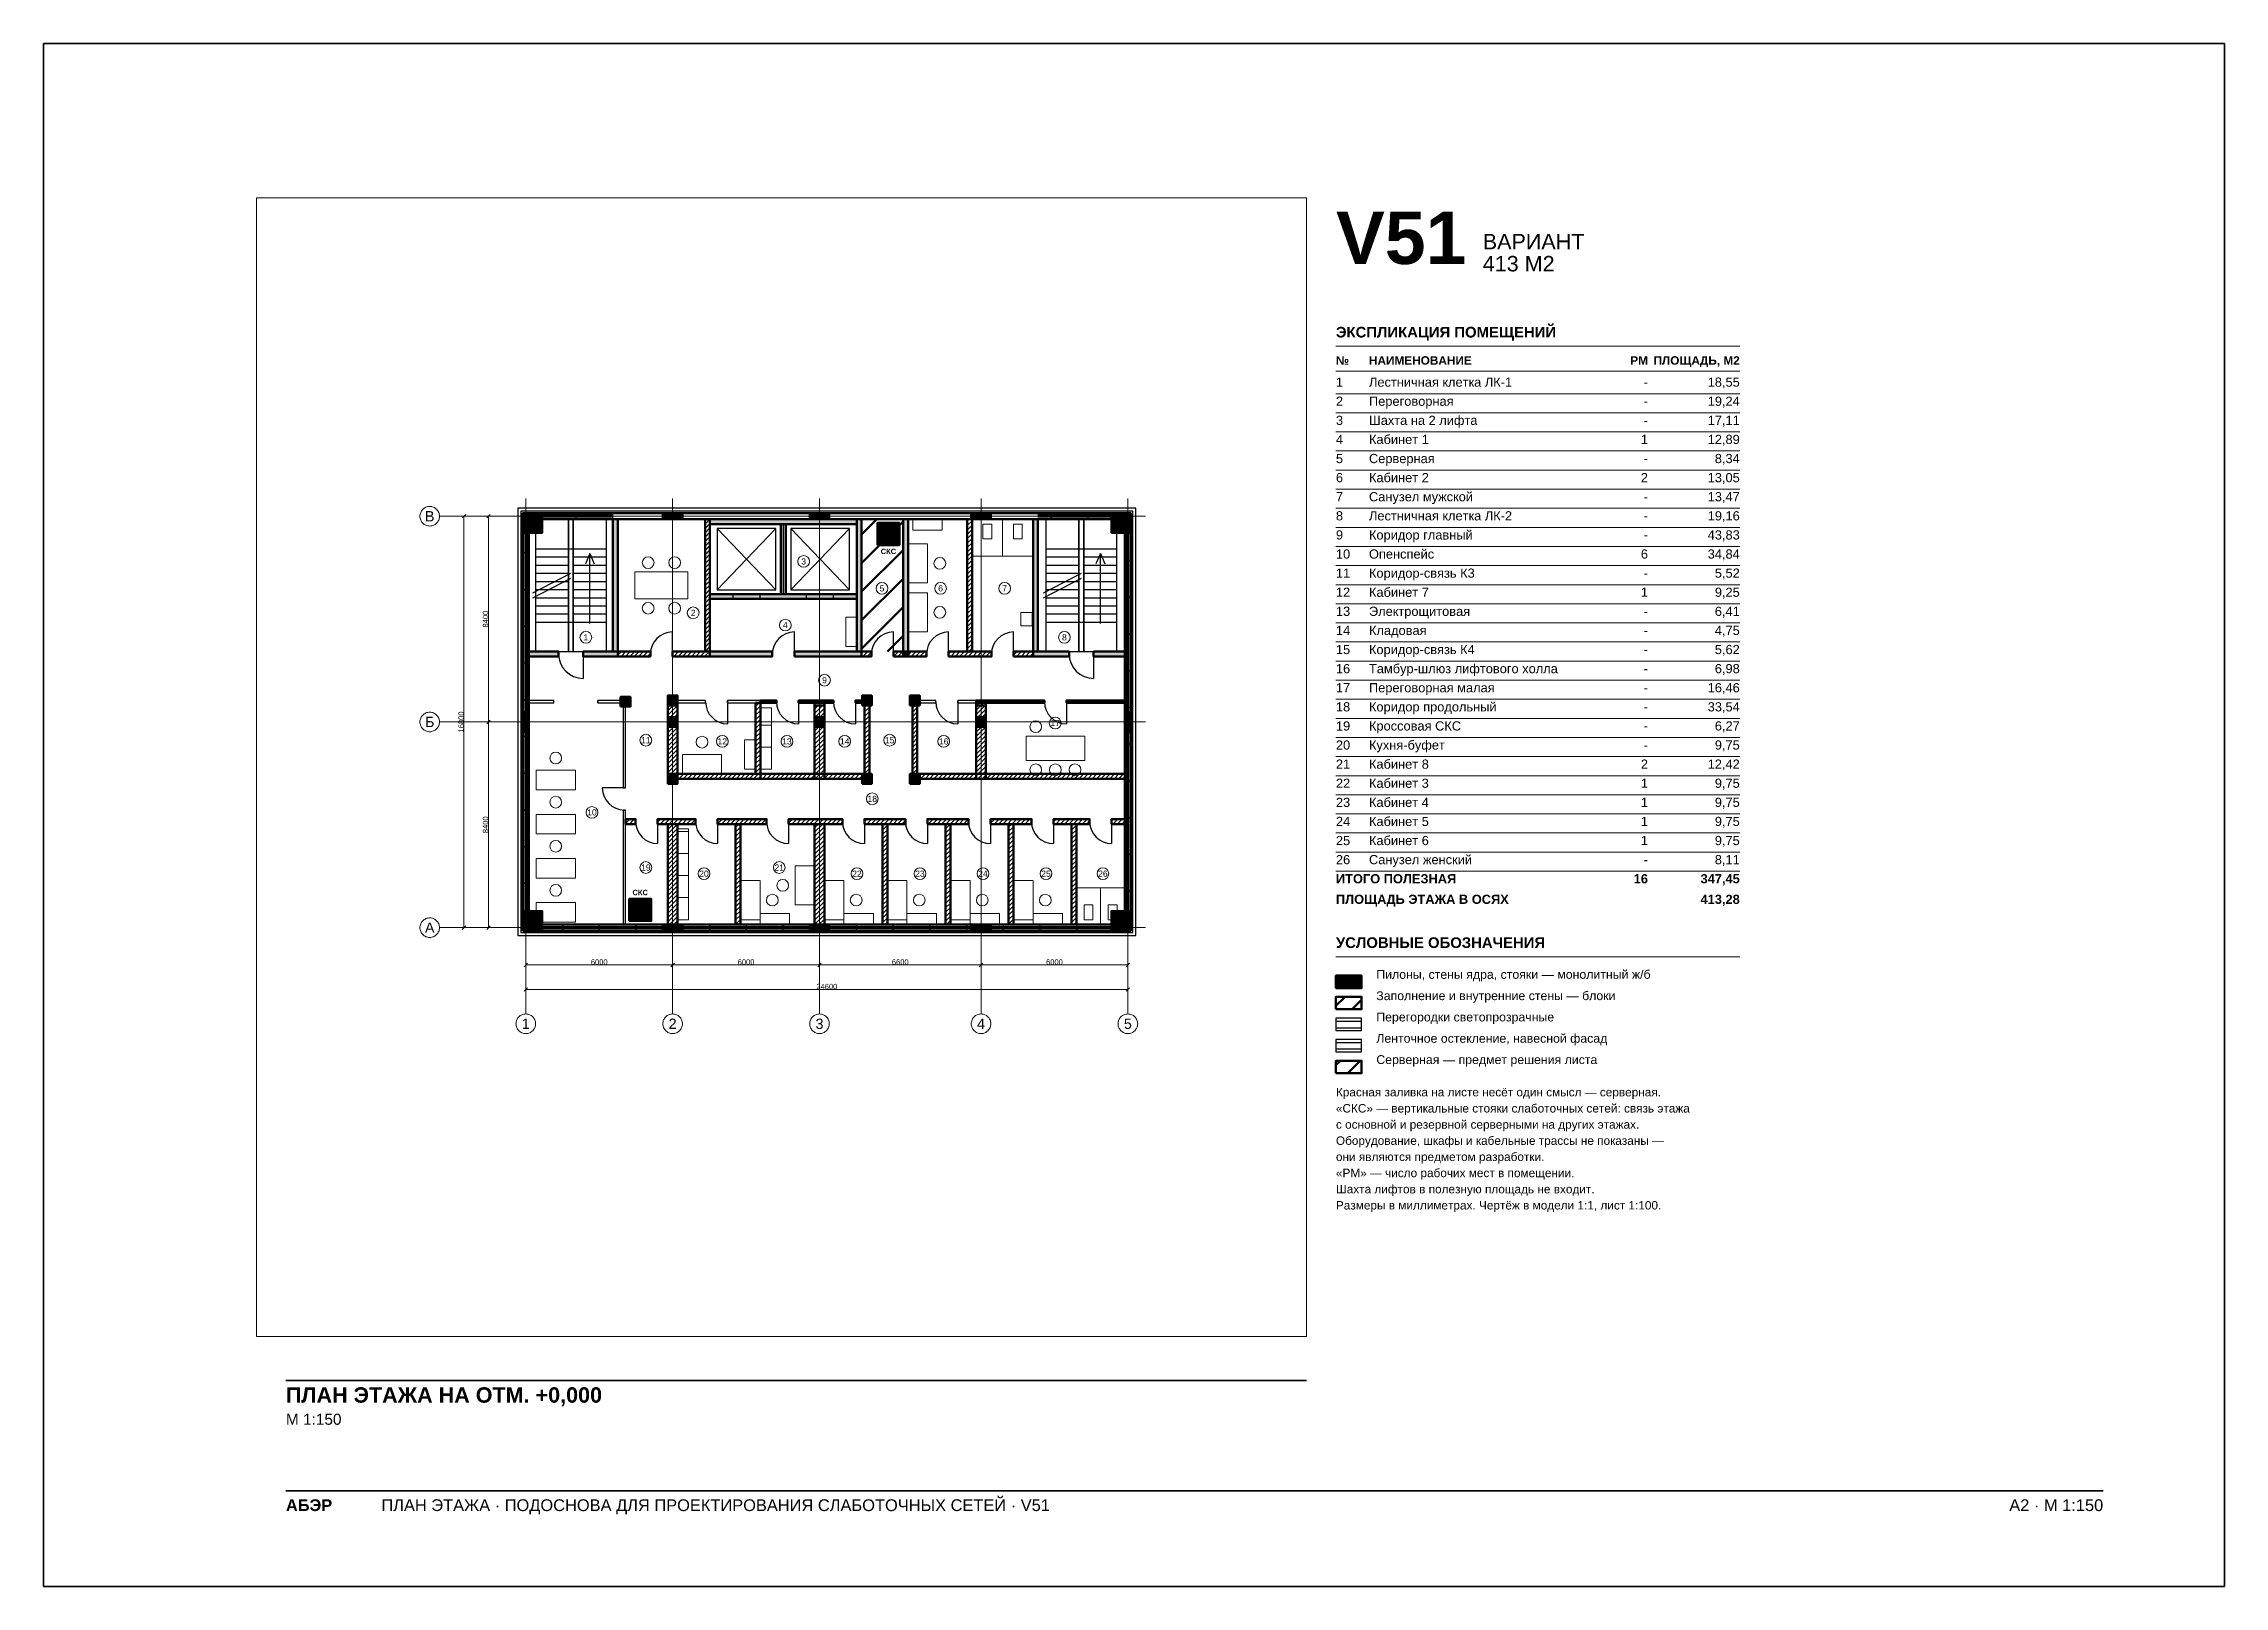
# Paper-space layout 'A2-1-100' of a CAD drawing. Header units: millimetres. Extents: x 0 to 594, y 0 to 420.
# The model-space entities are those that its viewports show. They can reach past a viewport. Long polylines and large blocks are cut down to what shows.
import ezdxf
from ezdxf.enums import TextEntityAlignment as Align

# ---------------------------------------------------------------- set-up
doc = ezdxf.new("R2010")
doc.units = ezdxf.units.MM
doc.linetypes.add('CENTER2', pattern=[2.541, 1.587, -0.318, 0.318, -0.318])
for name, color, linetype, lineweight in [('A-ANNO-LEGEND', 7, 'CONTINUOUS', 18), ('A-ANNO-NOTES', 8, 'CONTINUOUS', 13), ('A-ANNO-ROOM', 7, 'CONTINUOUS', 18), ('A-ANNO-TABLE', 7, 'CONTINUOUS', 18), ('A-DIMS', 8, 'CONTINUOUS', 13), ('A-DOOR', 3, 'CONTINUOUS', 25), ('A-ELEV', 7, 'CONTINUOUS', 25), ('A-FACADE-PANEL', 8, 'CONTINUOUS', 25), ('A-FURN', 8, 'CONTINUOUS', 18), ('A-GLAZ-RIBBON', 5, 'CONTINUOUS', 25), ('A-GRID', 8, 'CENTER2', 13), ('A-HATCH', 9, 'CONTINUOUS', 9), ('A-OUTLINE', 7, 'CONTINUOUS', 50), ('A-SANI', 8, 'CONTINUOUS', 18), ('A-STAIR', 7, 'CONTINUOUS', 25), ('A-TITLE', 7, 'CONTINUOUS', 35), ('A-VIEWPORT', 8, 'CONTINUOUS', 9), ('A-WALL-BLOCK', 9, 'CONTINUOUS', 50), ('A-WALL-GLASS', 4, 'CONTINUOUS', 25), ('A-WALL-RC', 7, 'CONTINUOUS', 50), ('E-SCS-RISER', 1, 'CONTINUOUS', 50), ('E-SERVER-ROOM', 1, 'CONTINUOUS', 50)]:
    doc.layers.add(name, color=color, linetype=linetype, lineweight=lineweight)
doc.styles.add('Arial', font='arial.ttf')
doc.styles.add('Arial-Bold', font='arialbd.ttf')
doc.styles.get("Standard").update_dxf_attribs({"font": 'arial.ttf'})

psp = doc.layouts.new('A2-1-100')

# ---------------------------------------------------------------- texts
at = {"layer": 'A-ANNO-LEGEND'}
for s, height, style, p in [('УСЛОВНЫЕ ОБОЗНАЧЕНИЯ', 2.9, 'Arial-Bold', (352, 173.8)), ('Пилоны, стены ядра, стояки — монолитный ж/б', 2.4, 'Arial', (363, 165.4)), ('Заполнение и внутренние стены — блоки', 2.4, 'Arial', (363, 159.6)), ('Перегородки светопрозрачные', 2.4, 'Arial', (363, 153.8)), ('Ленточное остекление, навесной фасад', 2.4, 'Arial', (363, 148)), ('Серверная — предмет решения листа', 2.4, 'Arial', (363, 142.2))]:
    psp.add_text(s, height=height, dxfattribs=dict(at, style=style)).set_placement(p)
at = {"layer": 'A-ANNO-NOTES', "style": 'Arial'}
for s, p in [('«СКС» — вертикальные стояки слаботочных сетей: связь этажа', (352, 129)), ('Красная заливка на листе несёт один смысл — серверная.', (352, 133.4)), ('с основной и резервной серверными на других этажах.', (352, 124.6)), ('Оборудование, шкафы и кабельные трассы не показаны —', (352, 120.2)), ('они являются предметом разработки.', (352, 115.8)), ('«РМ» — число рабочих мест в помещении.', (352, 111.4)), ('Шахта лифтов в полезную площадь не входит.', (352, 107)), ('Размеры в миллиметрах. Чертёж в модели 1:1, лист 1:100.', (352, 102.6))]:
    psp.add_text(s, height=2.3, dxfattribs=at).set_placement(p)
at = {"layer": 'A-ANNO-TABLE'}
for s, height, style, p in [('ЭКСПЛИКАЦИЯ ПОМЕЩЕНИЙ', 2.9, 'Arial-Bold', (352, 340)), ('№', 2.3, 'Arial-Bold', (352, 332.6)), ('НАИМЕНОВАНИЕ', 2.3, 'Arial-Bold', (361, 332.6)), ('1', 2.5, 'Arial', (352, 326.6)), ('Лестничная клетка ЛК-1', 2.5, 'Arial', (361, 326.6)), ('2', 2.5, 'Arial', (352, 321.4)), ('Переговорная', 2.5, 'Arial', (361, 321.4)), ('3', 2.5, 'Arial', (352, 316.2)), ('Шахта на 2 лифта', 2.5, 'Arial', (361, 316.2)), ('4', 2.5, 'Arial', (352, 311)), ('Кабинет 1', 2.5, 'Arial', (361, 311)), ('5', 2.5, 'Arial', (352, 305.8)), ('6', 2.5, 'Arial', (352, 300.6)), ('Серверная', 2.5, 'Arial', (361, 305.8)), ('Кабинет 2', 2.5, 'Arial', (361, 300.6)), ('7', 2.5, 'Arial', (352, 295.4)), ('Санузел мужской', 2.5, 'Arial', (361, 295.4)), ('8', 2.5, 'Arial', (352, 290.2)), ('Лестничная клетка ЛК-2', 2.5, 'Arial', (361, 290.2)), ('9', 2.5, 'Arial', (352, 285)), ('Коридор главный', 2.5, 'Arial', (361, 285)), ('10', 2.5, 'Arial', (352, 279.8)), ('Опенспейс', 2.5, 'Arial', (361, 279.8)), ('11', 2.5, 'Arial', (352, 274.6)), ('Коридор-связь К3', 2.5, 'Arial', (361, 274.6)), ('12', 2.5, 'Arial', (352, 269.4)), ('Кабинет 7', 2.5, 'Arial', (361, 269.4)), ('13', 2.5, 'Arial', (352, 264.2)), ('14', 2.5, 'Arial', (352, 259)), ('Электрощитовая', 2.5, 'Arial', (361, 264.2)), ('Кладовая', 2.5, 'Arial', (361, 259)), ('15', 2.5, 'Arial', (352, 253.8)), ('Коридор-связь К4', 2.5, 'Arial', (361, 253.8)), ('16', 2.5, 'Arial', (352, 248.6)), ('Тамбур-шлюз лифтового холла', 2.5, 'Arial', (361, 248.6)), ('17', 2.5, 'Arial', (352, 243.4)), ('Переговорная малая', 2.5, 'Arial', (361, 243.4)), ('18', 2.5, 'Arial', (352, 238.2)), ('Коридор продольный', 2.5, 'Arial', (361, 238.2)), ('19', 2.5, 'Arial', (352, 233)), ('Кроссовая СКС', 2.5, 'Arial', (361, 233)), ('20', 2.5, 'Arial', (352, 227.8)), ('Кухня-буфет', 2.5, 'Arial', (361, 227.8)), ('21', 2.5, 'Arial', (352, 222.6)), ('22', 2.5, 'Arial', (352, 217.4)), ('Кабинет 8', 2.5, 'Arial', (361, 222.6)), ('Кабинет 3', 2.5, 'Arial', (361, 217.4)), ('23', 2.5, 'Arial', (352, 212.2)), ('Кабинет 4', 2.5, 'Arial', (361, 212.2)), ('24', 2.5, 'Arial', (352, 207)), ('Кабинет 5', 2.5, 'Arial', (361, 207)), ('25', 2.5, 'Arial', (352, 201.8)), ('Кабинет 6', 2.5, 'Arial', (361, 201.8)), ('26', 2.5, 'Arial', (352, 196.6)), ('Санузел женский', 2.5, 'Arial', (361, 196.6)), ('ИТОГО ПОЛЕЗНАЯ', 2.5, 'Arial-Bold', (352, 191.4)), ('ПЛОЩАДЬ ЭТАЖА В ОСЯХ', 2.5, 'Arial-Bold', (352, 185.8))]:
    psp.add_text(s, height=height, dxfattribs=dict(at, style=style)).set_placement(p)
for s, height, style, p in [('РМ', 2.3, 'Arial-Bold', (437, 332.6)), ('ПЛОЩАДЬ, М2', 2.3, 'Arial-Bold', (462, 332.6)), ('-', 2.5, 'Arial', (437, 326.6)), ('18,55', 2.5, 'Arial', (462, 326.6)), ('-', 2.5, 'Arial', (437, 321.4)), ('19,24', 2.5, 'Arial', (462, 321.4)), ('-', 2.5, 'Arial', (437, 316.2)), ('17,11', 2.5, 'Arial', (462, 316.2)), ('1', 2.5, 'Arial', (437, 311)), ('12,89', 2.5, 'Arial', (462, 311)), ('2', 2.5, 'Arial', (437, 300.6)), ('-', 2.5, 'Arial', (437, 305.8)), ('13,05', 2.5, 'Arial', (462, 300.6)), ('8,34', 2.5, 'Arial', (462, 305.8)), ('13,47', 2.5, 'Arial', (462, 295.4)), ('-', 2.5, 'Arial', (437, 295.4)), ('-', 2.5, 'Arial', (437, 290.2)), ('19,16', 2.5, 'Arial', (462, 290.2)), ('-', 2.5, 'Arial', (437, 285)), ('43,83', 2.5, 'Arial', (462, 285)), ('6', 2.5, 'Arial', (437, 279.8)), ('34,84', 2.5, 'Arial', (462, 279.8)), ('-', 2.5, 'Arial', (437, 274.6)), ('5,52', 2.5, 'Arial', (462, 274.6)), ('1', 2.5, 'Arial', (437, 269.4)), ('9,25', 2.5, 'Arial', (462, 269.4)), ('-', 2.5, 'Arial', (437, 264.2)), ('4,75', 2.5, 'Arial', (462, 259)), ('6,41', 2.5, 'Arial', (462, 264.2)), ('-', 2.5, 'Arial', (437, 259)), ('5,62', 2.5, 'Arial', (462, 253.8)), ('-', 2.5, 'Arial', (437, 253.8)), ('-', 2.5, 'Arial', (437, 248.6)), ('6,98', 2.5, 'Arial', (462, 248.6)), ('-', 2.5, 'Arial', (437, 243.4)), ('16,46', 2.5, 'Arial', (462, 243.4)), ('-', 2.5, 'Arial', (437, 238.2)), ('33,54', 2.5, 'Arial', (462, 238.2)), ('-', 2.5, 'Arial', (437, 233)), ('6,27', 2.5, 'Arial', (462, 233)), ('-', 2.5, 'Arial', (437, 227.8)), ('9,75', 2.5, 'Arial', (462, 227.8)), ('2', 2.5, 'Arial', (437, 222.6)), ('1', 2.5, 'Arial', (437, 217.4)), ('12,42', 2.5, 'Arial', (462, 222.6)), ('9,75', 2.5, 'Arial', (462, 217.4)), ('1', 2.5, 'Arial', (437, 212.2)), ('9,75', 2.5, 'Arial', (462, 212.2)), ('1', 2.5, 'Arial', (437, 207)), ('9,75', 2.5, 'Arial', (462, 207)), ('1', 2.5, 'Arial', (437, 201.8)), ('9,75', 2.5, 'Arial', (462, 201.8)), ('-', 2.5, 'Arial', (437, 196.6)), ('8,11', 2.5, 'Arial', (462, 196.6)), ('16', 2.5, 'Arial-Bold', (437, 191.4)), ('347,45', 2.5, 'Arial-Bold', (462, 191.4)), ('413,28', 2.5, 'Arial-Bold', (462, 185.8))]:
    psp.add_text(s, height=height, dxfattribs=dict(at, style=style)).set_placement(p, align=Align.RIGHT)
at = {"layer": 'A-TITLE'}
for s, height, style, p in [('V51', 14.3, 'Arial-Bold', (352, 360)), ('ВАРИАНТ', 4.2, 'Arial', (392, 364)), ('413 М2', 4.2, 'Arial', (392, 358)), ('ПЛАН ЭТАЖА НА ОТМ. +0,000', 4.2, 'Arial-Bold', (66, 50)), ('М 1:150', 3, 'Arial', (66, 44)), ('ПЛАН ЭТАЖА · ПОДОСНОВА ДЛЯ ПРОЕКТИРОВАНИЯ СЛАБОТОЧНЫХ СЕТЕЙ · V51', 3.2, 'Arial', (92, 20.5)), ('АБЭР', 3.2, 'Arial-Bold', (66, 20.5))]:
    psp.add_text(s, height=height, dxfattribs=dict(at, style=style)).set_placement(p)
at = {"layer": 'A-TITLE', "style": 'Arial'}
psp.add_text('A2 · М 1:150', height=3.2, dxfattribs=at).set_placement((561, 20.5), align=Align.RIGHT)

msp = doc.modelspace()

# ---------------------------------------------------------------- texts
at = {"layer": 'A-ANNO-ROOM'}
for s, p in [('3', (11353, 14954)), ('5', (14553, 13855)), ('6', (16947, 13855)), ('7', (19563, 13855)), ('2', (6840, 12855)), ('4', (10603, 12355)), ('1', (2455, 11855)), ('8', (22007, 11855)), ('9', (12205, 10105)), ('17', (21630, 8355)), ('11', (4905, 7655)), ('12', (8030, 7605)), ('13', (10671, 7605)), ('14', (13030, 7605)), ('15', (14867, 7655)), ('16', (17074, 7605)), ('18', (14155, 5261)), ('10', (2705, 4705)), ('19', (4905, 2455)), ('20', (7280, 2205)), ('21', (10355, 2455)), ('22', (13530, 2205)), ('23', (16105, 2205)), ('24', (18680, 2205)), ('25', (21255, 2205)), ('26', (23580, 2205))]:
    msp.add_text(s, height=250, dxfattribs=at).set_placement(p, align=Align.MIDDLE_CENTER)
at = {"layer": 'A-DIMS'}
for s, p in [('8400', (-1645, 12600)), ('16800', (-2645, 8400)), ('8400', (-1645, 4200))]:
    msp.add_text(s, height=220, rotation=90, dxfattribs=at).set_placement(p, align=Align.MIDDLE_CENTER)
for s, p in [('6000', (3000, -1405)), ('6000', (9000, -1405)), ('6600', (15300, -1405)), ('6000', (21600, -1405)), ('24600', (12300, -2405))]:
    msp.add_text(s, height=220, dxfattribs=at).set_placement(p, align=Align.MIDDLE_CENTER)
at = {"layer": 'A-GRID'}
for s, p in [('В', (-3925, 16800)), ('Б', (-3925, 8400)), ('А', (-3925, 0)), ('1', (0, -3925)), ('2', (6000, -3925)), ('3', (12000, -3925)), ('4', (18600, -3925)), ('5', (24600, -3925))]:
    msp.add_text(s, height=420, dxfattribs=at).set_placement(p, align=Align.MIDDLE_CENTER)
at = {"layer": 'E-SCS-RISER', "style": 'Arial-Bold'}
for p in [(14817, 15365), (4675, 1435)]:
    msp.add_text('СКС', height=220, dxfattribs=at).set_placement(p, align=Align.MIDDLE_CENTER)

# ---------------------------------------------------------------- hatches: boundary and pattern name
at = {"layer": 'A-HATCH'}
h = msp.add_hatch(dxfattribs=at)
h.set_pattern_fill('ANSI31', scale=40)
h.paths.add_polyline_path([(7323, 11275), (7523, 11275), (7523, 16675), (7523, 16675), (7323, 16675), (7323, 16675)])
h = msp.add_hatch(dxfattribs=at)
h.set_pattern_fill('ANSI31', scale=40)
h.paths.add_polyline_path([(18033, 11275), (18233, 11275), (18233, 16675), (18233, 16675), (18033, 16675), (18033, 16675)])
h = msp.add_hatch(dxfattribs=at)
h.set_pattern_fill('ANSI31', scale=40)
h.paths.add_polyline_path([(3760, 11075), (5091.5, 11075), (5091.5, 11275), (3760, 11275)])
h = msp.add_hatch(dxfattribs=at)
h.set_pattern_fill('ANSI31', scale=40)
h.paths.add_polyline_path([(5991.5, 11075), (7523, 11075), (7523, 11275), (5991.5, 11275)])
h = msp.add_hatch(dxfattribs=at)
h.set_pattern_fill('ANSI31', scale=40)
h.paths.add_polyline_path([(13723, 11075), (14120, 11075), (14120, 11275), (13723, 11275)])
h = msp.add_hatch(dxfattribs=at)
h.set_pattern_fill('ANSI31', scale=40)
h.paths.add_polyline_path([(15020, 11075), (15417, 11075), (15417, 11275), (15020, 11275)])
h = msp.add_hatch(dxfattribs=at)
h.set_pattern_fill('ANSI31', scale=40)
h.paths.add_polyline_path([(15617, 11075), (16375, 11075), (16375, 11275), (15617, 11275)])
h = msp.add_hatch(dxfattribs=at)
h.set_pattern_fill('ANSI31', scale=40)
h.paths.add_polyline_path([(17275, 11075), (19030, 11075), (19030, 11275), (17275, 11275)])
h = msp.add_hatch(dxfattribs=at)
h.set_pattern_fill('ANSI31', scale=40)
h.paths.add_polyline_path([(19930, 11075), (20727, 11075), (20727, 11275), (19930, 11275)])
h = msp.add_hatch(dxfattribs=at)
h.set_pattern_fill('ANSI31', scale=40)
h.paths.add_polyline_path([(3975, 9175), (4075, 9175), (4075, 9275), (3975, 9275)])
h = msp.add_hatch(dxfattribs=at)
h.set_pattern_fill('ANSI31', scale=40)
h.paths.add_polyline_path([(5800, 6075), (6200, 6075), (6200, 9275), (5800, 9275)])
h = msp.add_hatch(dxfattribs=at)
h.set_pattern_fill('ANSI31', scale=40)
h.paths.add_polyline_path([(9391, 6275), (9591, 6275), (9591, 9175), (9391, 9175)])
h = msp.add_hatch(dxfattribs=at)
h.set_pattern_fill('ANSI31', scale=40)
h.paths.add_polyline_path([(9591, 9175), (10245.5, 9175), (10245.5, 9275), (9591, 9275)])
h = msp.add_hatch(dxfattribs=at)
h.set_pattern_fill('ANSI31', scale=40)
h.paths.add_polyline_path([(11145.5, 9175), (11800, 9175), (11800, 9275), (11145.5, 9275)])
h = msp.add_hatch(dxfattribs=at)
h.set_pattern_fill('ANSI31', scale=40)
h.paths.add_polyline_path([(11800, 9075), (12200, 9075), (12200, 9275), (11800, 9275)])
h = msp.add_hatch(dxfattribs=at)
h.set_pattern_fill('ANSI31', scale=40)
h.paths.add_polyline_path([(11800, 6275), (12200, 6275), (12200, 9175), (11800, 9175)])
h = msp.add_hatch(dxfattribs=at)
h.set_pattern_fill('ANSI31', scale=40)
h.paths.add_polyline_path([(12200, 9175), (12568.5, 9175), (12568.5, 9275), (12200, 9275)])
h = msp.add_hatch(dxfattribs=at)
h.set_pattern_fill('ANSI31', scale=40)
h.paths.add_polyline_path([(13468.5, 9175), (13837, 9175), (13837, 9275), (13468.5, 9275)])
h = msp.add_hatch(dxfattribs=at)
h.set_pattern_fill('ANSI31', scale=40)
h.paths.add_polyline_path([(13837, 6075), (14037, 6075), (14037, 9275), (13837, 9275)])
h = msp.add_hatch(dxfattribs=at)
h.set_pattern_fill('ANSI31', scale=40)
h.paths.add_polyline_path([(15794, 6075), (15994, 6075), (15994, 9275), (15794, 9275)])
h = msp.add_hatch(dxfattribs=at)
h.set_pattern_fill('ANSI31', scale=40)
h.paths.add_polyline_path([(18400, 9075), (18800, 9075), (18800, 9275), (18400, 9275)])
h = msp.add_hatch(dxfattribs=at)
h.set_pattern_fill('ANSI31', scale=40)
h.paths.add_polyline_path([(18400, 6275), (18800, 6275), (18800, 9175), (18400, 9175)])
h = msp.add_hatch(dxfattribs=at)
h.set_pattern_fill('ANSI31', scale=40)
h.paths.add_polyline_path([(18800, 9175), (21187.5, 9175), (21187.5, 9275), (18800, 9275)])
h = msp.add_hatch(dxfattribs=at)
h.set_pattern_fill('ANSI31', scale=40)
h.paths.add_polyline_path([(22087.5, 9175), (24475, 9175), (24475, 9175), (24475, 9275), (24475, 9275), (22087.5, 9275)])
h = msp.add_hatch(dxfattribs=at)
h.set_pattern_fill('ANSI31', scale=40)
h.paths.add_polyline_path([(6200, 6075), (9591, 6075), (9591, 6275), (6200, 6275)])
h = msp.add_hatch(dxfattribs=at)
h.set_pattern_fill('ANSI31', scale=40)
h.paths.add_polyline_path([(9591, 6075), (11800, 6075), (11800, 6275), (9591, 6275)])
h = msp.add_hatch(dxfattribs=at)
h.set_pattern_fill('ANSI31', scale=40)
h.paths.add_polyline_path([(11800, 6075), (12200, 6075), (12200, 6275), (11800, 6275)])
h = msp.add_hatch(dxfattribs=at)
h.set_pattern_fill('ANSI31', scale=40)
h.paths.add_polyline_path([(12200, 6075), (13837, 6075), (13837, 6275), (12200, 6275)])
h = msp.add_hatch(dxfattribs=at)
h.set_pattern_fill('ANSI31', scale=40)
h.paths.add_polyline_path([(15994, 6075), (18400, 6075), (18400, 6275), (15994, 6275)])
h = msp.add_hatch(dxfattribs=at)
h.set_pattern_fill('ANSI31', scale=40)
h.paths.add_polyline_path([(18400, 6075), (18800, 6075), (18800, 6275), (18400, 6275)])
h = msp.add_hatch(dxfattribs=at)
h.set_pattern_fill('ANSI31', scale=40)
h.paths.add_polyline_path([(18800, 6075), (24475, 6075), (24475, 6075), (24475, 6275), (24475, 6275), (18800, 6275)])
h = msp.add_hatch(dxfattribs=at)
h.set_pattern_fill('ANSI31', scale=40)
h.paths.add_polyline_path([(4075, 4231), (4487.5, 4231), (4487.5, 4431), (4075, 4431)])
h = msp.add_hatch(dxfattribs=at)
h.set_pattern_fill('ANSI31', scale=40)
h.paths.add_polyline_path([(5387.5, 4231), (6937.5, 4231), (6937.5, 4431), (5387.5, 4431)])
h = msp.add_hatch(dxfattribs=at)
h.set_pattern_fill('ANSI31', scale=40)
h.paths.add_polyline_path([(5800, 125), (6200, 125), (6200, 125), (6200, 4231), (5800, 4231), (5800, 125)])
h = msp.add_hatch(dxfattribs=at)
h.set_pattern_fill('ANSI31', scale=40)
h.paths.add_polyline_path([(7837.5, 4231), (9837.5, 4231), (9837.5, 4431), (7837.5, 4431)])
h = msp.add_hatch(dxfattribs=at)
h.set_pattern_fill('ANSI31', scale=40)
h.paths.add_polyline_path([(8575, 125), (8775, 125), (8775, 125), (8775, 4231), (8575, 4231), (8575, 125)])
h = msp.add_hatch(dxfattribs=at)
h.set_pattern_fill('ANSI31', scale=40)
h.paths.add_polyline_path([(10737.5, 4231), (12937.5, 4231), (12937.5, 4431), (10737.5, 4431)])
h = msp.add_hatch(dxfattribs=at)
h.set_pattern_fill('ANSI31', scale=40)
h.paths.add_polyline_path([(11800, 125), (12200, 125), (12200, 125), (12200, 4231), (11800, 4231), (11800, 125)])
h = msp.add_hatch(dxfattribs=at)
h.set_pattern_fill('ANSI31', scale=40)
h.paths.add_polyline_path([(13837.5, 4231), (15512.5, 4231), (15512.5, 4431), (13837.5, 4431)])
h = msp.add_hatch(dxfattribs=at)
h.set_pattern_fill('ANSI31', scale=40)
h.paths.add_polyline_path([(14575, 125), (14775, 125), (14775, 125), (14775, 4231), (14575, 4231), (14575, 125)])
h = msp.add_hatch(dxfattribs=at)
h.set_pattern_fill('ANSI31', scale=40)
h.paths.add_polyline_path([(16412.5, 4231), (18087.5, 4231), (18087.5, 4431), (16412.5, 4431)])
h = msp.add_hatch(dxfattribs=at)
h.set_pattern_fill('ANSI31', scale=40)
h.paths.add_polyline_path([(17150, 125), (17350, 125), (17350, 125), (17350, 4231), (17150, 4231), (17150, 125)])
h = msp.add_hatch(dxfattribs=at)
h.set_pattern_fill('ANSI31', scale=40)
h.paths.add_polyline_path([(18987.5, 4231), (20662.5, 4231), (20662.5, 4431), (18987.5, 4431)])
h = msp.add_hatch(dxfattribs=at)
h.set_pattern_fill('ANSI31', scale=40)
h.paths.add_polyline_path([(19725, 125), (19925, 125), (19925, 125), (19925, 4231), (19725, 4231), (19725, 125)])
h = msp.add_hatch(dxfattribs=at)
h.set_pattern_fill('ANSI31', scale=40)
h.paths.add_polyline_path([(21562.5, 4231), (23037.5, 4231), (23037.5, 4431), (21562.5, 4431)])
h = msp.add_hatch(dxfattribs=at)
h.set_pattern_fill('ANSI31', scale=40)
h.paths.add_polyline_path([(22300, 125), (22500, 125), (22500, 125), (22500, 4231), (22300, 4231), (22300, 125)])
h = msp.add_hatch(dxfattribs=at)
h.set_pattern_fill('ANSI31', scale=40)
h.paths.add_polyline_path([(23937.5, 4231), (24475, 4231), (24475, 4231), (24475, 4431), (24475, 4431), (23937.5, 4431)])
at = {"layer": 'A-WALL-RC'}
h = msp.add_hatch(color=7, dxfattribs=at)
h.dxf.hatch_style = 1
h.paths.add_polyline_path([(-125, 16125), (675, 16125), (675, 16925), (-125, 16925)])
h = msp.add_hatch(color=7, dxfattribs=at)
h.dxf.hatch_style = 1
h.paths.add_polyline_path([(3560, 11275), (3760, 11275), (3760, 16675), (3760, 16675), (3560, 16675), (3560, 16675)])
h = msp.add_hatch(color=7, dxfattribs=at)
h.dxf.hatch_style = 1
h.paths.add_polyline_path([(5600, 16675), (6400, 16675), (6400, 16925), (5600, 16925)])
h = msp.add_hatch(color=7, dxfattribs=at)
h.dxf.hatch_style = 1
h.paths.add_polyline_path([(7523, 16475), (13523, 16475), (13523, 16675), (13523, 16675), (7523, 16675), (7523, 16675)])
h = msp.add_hatch(color=7, dxfattribs=at)
h.dxf.hatch_style = 1
h.paths.add_polyline_path([(10423, 13624), (10623, 13624), (10623, 16475), (10423, 16475)])
h = msp.add_hatch(color=7, dxfattribs=at)
h.dxf.hatch_style = 1
h.paths.add_polyline_path([(11600, 16675), (12400, 16675), (12400, 16925), (11600, 16925)])
h = msp.add_hatch(color=7, dxfattribs=at)
h.dxf.hatch_style = 1
h.paths.add_polyline_path([(13523, 11275), (13723, 11275), (13723, 16675), (13723, 16675), (13523, 16675), (13523, 16675)])
h = msp.add_hatch(color=7, dxfattribs=at)
h.dxf.hatch_style = 1
h.paths.add_polyline_path([(15417, 11275), (15617, 11275), (15617, 16675), (15617, 16675), (15417, 16675), (15417, 16675)])
h = msp.add_hatch(color=7, dxfattribs=at)
h.dxf.hatch_style = 1
h.paths.add_polyline_path([(18200, 16675), (19000, 16675), (19000, 16925), (18200, 16925)])
h = msp.add_hatch(color=7, dxfattribs=at)
h.dxf.hatch_style = 1
h.paths.add_polyline_path([(20727, 11275), (20927, 11275), (20927, 16675), (20927, 16675), (20727, 16675), (20727, 16675)])
h = msp.add_hatch(color=7, dxfattribs=at)
h.dxf.hatch_style = 1
h.paths.add_polyline_path([(23925, 16125), (24725, 16125), (24725, 16925), (23925, 16925)])
h = msp.add_hatch(color=7, dxfattribs=at)
h.dxf.hatch_style = 1
h.paths.add_polyline_path([(7523, 13424), (13523, 13424), (13523, 13624), (7523, 13624)])
h = msp.add_hatch(color=7, dxfattribs=at)
h.dxf.hatch_style = 1
h.paths.add_polyline_path([(125, 11075), (125, 11075), (1342.5, 11075), (1342.5, 11275), (125, 11275), (125, 11275)])
h = msp.add_hatch(color=7, dxfattribs=at)
h.dxf.hatch_style = 1
h.paths.add_polyline_path([(2342.5, 11075), (3760, 11075), (3760, 11275), (2342.5, 11275)])
h = msp.add_hatch(color=7, dxfattribs=at)
h.dxf.hatch_style = 1
h.paths.add_polyline_path([(7523, 11075), (10073, 11075), (10073, 11275), (7523, 11275)])
h = msp.add_hatch(color=7, dxfattribs=at)
h.dxf.hatch_style = 1
h.paths.add_polyline_path([(10973, 11075), (13723, 11075), (13723, 11275), (10973, 11275)])
h = msp.add_hatch(color=7, dxfattribs=at)
h.dxf.hatch_style = 1
h.paths.add_polyline_path([(15417, 11075), (15617, 11075), (15617, 11275), (15417, 11275)])
h = msp.add_hatch(color=7, dxfattribs=at)
h.dxf.hatch_style = 1
h.paths.add_polyline_path([(20727, 11075), (22201, 11075), (22201, 11275), (20727, 11275)])
h = msp.add_hatch(color=7, dxfattribs=at)
h.dxf.hatch_style = 1
h.paths.add_polyline_path([(23201, 11075), (24475, 11075), (24475, 11075), (24475, 11275), (24475, 11275), (23201, 11275)])
h = msp.add_hatch(color=7, dxfattribs=at)
h.dxf.hatch_style = 1
h.paths.add_polyline_path([(3875, 9025), (4275, 9025), (4275, 9425), (3875, 9425)])
h = msp.add_hatch(color=7, dxfattribs=at)
h.dxf.hatch_style = 1
h.paths.add_polyline_path([(5800, 9075), (6200, 9075), (6200, 9475), (5800, 9475)])
h = msp.add_hatch(color=7, dxfattribs=at)
h.dxf.hatch_style = 1
h.paths.add_polyline_path([(13737, 9075), (14137, 9075), (14137, 9475), (13737, 9475)])
h = msp.add_hatch(color=7, dxfattribs=at)
h.dxf.hatch_style = 1
h.paths.add_polyline_path([(15694, 9075), (16094, 9075), (16094, 9475), (15694, 9475)])
h = msp.add_hatch(color=7, dxfattribs=at)
h.dxf.hatch_style = 1
h.paths.add_polyline_path([(-125, 8000), (125, 8000), (125, 8800), (-125, 8800)])
h = msp.add_hatch(color=7, dxfattribs=at)
h.dxf.hatch_style = 1
h.paths.add_polyline_path([(5800, 8200), (6200, 8200), (6200, 8600), (5800, 8600)])
h = msp.add_hatch(color=7, dxfattribs=at)
h.dxf.hatch_style = 1
h.paths.add_polyline_path([(11800, 8200), (12200, 8200), (12200, 8600), (11800, 8600)])
h = msp.add_hatch(color=7, dxfattribs=at)
h.dxf.hatch_style = 1
h.paths.add_polyline_path([(18400, 8200), (18800, 8200), (18800, 8600), (18400, 8600)])
h = msp.add_hatch(color=7, dxfattribs=at)
h.dxf.hatch_style = 1
h.paths.add_polyline_path([(24475, 8000), (24725, 8000), (24725, 8800), (24475, 8800)])
h = msp.add_hatch(color=7, dxfattribs=at)
h.dxf.hatch_style = 1
h.paths.add_polyline_path([(5800, 5875), (6200, 5875), (6200, 6275), (5800, 6275)])
h = msp.add_hatch(color=7, dxfattribs=at)
h.dxf.hatch_style = 1
h.paths.add_polyline_path([(13737, 5875), (14137, 5875), (14137, 6275), (13737, 6275)])
h = msp.add_hatch(color=7, dxfattribs=at)
h.dxf.hatch_style = 1
h.paths.add_polyline_path([(15694, 5875), (16094, 5875), (16094, 6275), (15694, 6275)])
h = msp.add_hatch(color=7, dxfattribs=at)
h.dxf.hatch_style = 1
h.paths.add_polyline_path([(-125, -125), (675, -125), (675, 675), (-125, 675)])
h = msp.add_hatch(color=7, dxfattribs=at)
h.dxf.hatch_style = 1
h.paths.add_polyline_path([(5600, -125), (6400, -125), (6400, 125), (5600, 125)])
h = msp.add_hatch(color=7, dxfattribs=at)
h.dxf.hatch_style = 1
h.paths.add_polyline_path([(11600, -125), (12400, -125), (12400, 125), (11600, 125)])
h = msp.add_hatch(color=7, dxfattribs=at)
h.dxf.hatch_style = 1
h.paths.add_polyline_path([(18200, -125), (19000, -125), (19000, 125), (18200, 125)])
h = msp.add_hatch(color=7, dxfattribs=at)
h.dxf.hatch_style = 1
h.paths.add_polyline_path([(23925, -125), (24725, -125), (24725, 675), (23925, 675)])
at = {"layer": 'E-SCS-RISER'}
h = msp.add_hatch(color=7, dxfattribs=at)
h.dxf.hatch_style = 1
h.paths.add_polyline_path([(14367, 15625), (15267, 15625), (15267, 16525), (14367, 16525)])
h = msp.add_hatch(color=7, dxfattribs=at)
h.dxf.hatch_style = 1
h.paths.add_polyline_path([(4225, 275), (5125, 275), (5125, 1175), (4225, 1175)])
at = {"layer": 'E-SERVER-ROOM'}
h = msp.add_hatch(dxfattribs=at)
h.set_pattern_fill('ANSI31', scale=260)
h.paths.add_polyline_path([(13723, 11275), (15417, 11275), (15417, 16675), (13723, 16675)])

# ---------------------------------------------------------------- linework, layer by layer
at = {"layer": 'A-ANNO-ROOM'}
for centre in [(11353, 14954), (14553, 13855), (16947, 13855), (19563, 13855), (6840, 12855), (10603, 12355), (2455, 11855), (22007, 11855), (12205, 10105), (21630, 8355), (4905, 7655), (8030, 7605), (10671, 7605), (13030, 7605), (14867, 7655), (17074, 7605), (14155, 5261), (2705, 4705), (4905, 2455), (10355, 2455), (7280, 2205), (13530, 2205), (16105, 2205), (18680, 2205), (21255, 2205), (23580, 2205)]:
    msp.add_circle(centre, 240, dxfattribs=at)
at = {"layer": 'A-DIMS'}
for p, q in [((-2595.71, 16729.29), (-2454.29, 16870.71)), ((-2525, 0), (-2525, 16800)), ((-1595.71, 16729.29), (-1454.29, 16870.71)), ((-1525, 8400), (-1525, 16800)), ((-1595.71, 8329.29), (-1454.29, 8470.71)), ((-1595.71, 8329.29), (-1454.29, 8470.71)), ((-1525, 0), (-1525, 8400)), ((-2595.71, -70.71), (-2454.29, 70.71)), ((-1595.71, -70.71), (-1454.29, 70.71)), ((-70.71, -1595.71), (70.71, -1454.29)), ((0, -1525), (6000, -1525)), ((5929.29, -1595.71), (6070.71, -1454.29)), ((5929.29, -1595.71), (6070.71, -1454.29)), ((6000, -1525), (12000, -1525)), ((11929.29, -1595.71), (12070.71, -1454.29)), ((11929.29, -1595.71), (12070.71, -1454.29)), ((12000, -1525), (18600, -1525)), ((18529.29, -1595.71), (18670.71, -1454.29)), ((18529.29, -1595.71), (18670.71, -1454.29)), ((18600, -1525), (24600, -1525)), ((24529.29, -1595.71), (24670.71, -1454.29)), ((-70.71, -2595.71), (70.71, -2454.29)), ((0, -2525), (24600, -2525)), ((24529.29, -2595.71), (24670.71, -2454.29))]:
    msp.add_line(p, q, dxfattribs=at)
at = {"layer": 'A-DOOR'}
for p, q in [((8473, 13424), (8473, 13624)), ((9573, 13424), (9573, 13624)), ((11473, 13424), (11473, 13624)), ((12573, 13424), (12573, 13624)), ((5991.5, 11175), (5991.5, 12075)), ((10973, 11175), (10973, 12075)), ((15020, 11175), (15020, 12075)), ((17275, 11175), (17275, 12075)), ((19930, 11175), (19930, 12075)), ((1342.5, 11075), (1342.5, 11275)), ((2342.5, 11075), (2342.5, 11275)), ((2342.5, 11175), (2342.5, 10175)), ((5091.5, 11075), (5091.5, 11275)), ((5991.5, 11075), (5991.5, 11275)), ((10073, 11075), (10073, 11275)), ((10973, 11075), (10973, 11275)), ((14120, 11075), (14120, 11275)), ((15020, 11075), (15020, 11275)), ((16375, 11075), (16375, 11275)), ((17275, 11075), (17275, 11275)), ((19030, 11075), (19030, 11275)), ((19930, 11075), (19930, 11275)), ((22201, 11075), (22201, 11275)), ((23201, 11075), (23201, 11275)), ((23201, 11175), (23201, 10175)), ((1150, 9175), (1150, 9275)), ((2950, 9175), (2950, 9275)), ((7345.5, 9175), (7345.5, 9275)), ((8245.5, 9175), (8245.5, 9275)), ((8245.5, 9225), (8245.5, 8325)), ((10245.5, 9175), (10245.5, 9275)), ((11145.5, 9175), (11145.5, 9275)), ((11145.5, 9225), (11145.5, 8325)), ((12568.5, 9175), (12568.5, 9275)), ((13468.5, 9175), (13468.5, 9275)), ((13468.5, 9225), (13468.5, 8325)), ((16747, 9175), (16747, 9275)), ((17647, 9175), (17647, 9275)), ((17647, 9225), (17647, 8325)), ((21187.5, 9175), (21187.5, 9275)), ((22087.5, 9175), (22087.5, 9275)), ((22087.5, 9225), (22087.5, 8325)), ((4025, 5703), (3125, 5703)), ((3975, 5703), (4075, 5703)), ((3975, 4803), (4075, 4803)), ((4487.5, 4231), (4487.5, 4431)), ((5387.5, 4231), (5387.5, 4431)), ((5387.5, 4331), (5387.5, 3431)), ((6937.5, 4231), (6937.5, 4431)), ((7837.5, 4231), (7837.5, 4431)), ((7837.5, 4331), (7837.5, 3431)), ((9837.5, 4231), (9837.5, 4431)), ((10737.5, 4231), (10737.5, 4431)), ((10737.5, 4331), (10737.5, 3431)), ((12937.5, 4231), (12937.5, 4431)), ((13837.5, 4231), (13837.5, 4431)), ((13837.5, 4331), (13837.5, 3431)), ((15512.5, 4231), (15512.5, 4431)), ((16412.5, 4231), (16412.5, 4431)), ((16412.5, 4331), (16412.5, 3431)), ((18087.5, 4231), (18087.5, 4431)), ((18987.5, 4231), (18987.5, 4431)), ((18987.5, 4331), (18987.5, 3431)), ((20662.5, 4231), (20662.5, 4431)), ((21562.5, 4231), (21562.5, 4431)), ((21562.5, 4331), (21562.5, 3431)), ((23037.5, 4231), (23037.5, 4431)), ((23937.5, 4231), (23937.5, 4431)), ((23937.5, 4331), (23937.5, 3431))]:
    msp.add_line(p, q, dxfattribs=at)
for centre, radius, start, end in [((5991.5, 11175), 900, 90, 180), ((10973, 11175), 900, 90, 180), ((15020, 11175), 900, 90, 180), ((17275, 11175), 900, 90, 180), ((19930, 11175), 900, 90, 180), ((2342.5, 11175), 1000, 180, -90), ((23201, 11175), 1000, 180, -90), ((8245.5, 9225), 900, 180, -90), ((11145.5, 9225), 900, 180, -90), ((13468.5, 9225), 900, 180, -90), ((17647, 9225), 900, 180, -90), ((22087.5, 9225), 900, 180, -90), ((4025, 5703), 900, 180, -90), ((5387.5, 4331), 900, 180, -90), ((7837.5, 4331), 900, 180, -90), ((10737.5, 4331), 900, 180, -90), ((13837.5, 4331), 900, 180, -90), ((16412.5, 4331), 900, 180, -90), ((18987.5, 4331), 900, 180, -90), ((21562.5, 4331), 900, 180, -90), ((23937.5, 4331), 900, 180, -90)]:
    msp.add_arc(centre, radius, start, end, dxfattribs=at)
at = {"layer": 'A-ELEV'}
for p, q in [((7823, 13799.5), (10223, 16299.5)), ((7823, 16299.5), (10223, 13799.5)), ((10523, 13624), (10523, 16475)), ((10823, 13799.5), (13223, 16299.5)), ((10823, 16299.5), (13223, 13799.5))]:
    msp.add_line(p, q, dxfattribs=at)
for points in [[(7823, 13799.5), (10223, 13799.5), (10223, 16299.5), (7823, 16299.5)], [(10823, 13799.5), (13223, 13799.5), (13223, 16299.5), (10823, 16299.5)]]:
    msp.add_lwpolyline(points, close=True, dxfattribs=at)
at = {"layer": 'A-FACADE-PANEL'}
for points in [[(-325, -325), (24925, -325), (24925, 17125), (-325, 17125)], [(-205, -205), (24805, -205), (24805, 17005), (-205, 17005)]]:
    msp.add_lwpolyline(points, close=True, dxfattribs=at)
at = {"layer": 'A-FURN'}
for p, q in [((9591, 8275), (10041, 8275)), ((9591, 7375), (10041, 7375)), ((6200, 3925), (6650, 3925)), ((6200, 3025), (6650, 3025)), ((6200, 2125), (6650, 2125)), ((6200, 1225), (6650, 1225))]:
    msp.add_line(p, q, dxfattribs=at)
for points in [[(15817, 16225), (17017, 16225), (17017, 16675), (15817, 16675)], [(15617, 14075), (16417, 14075), (16417, 15675), (15617, 15675)], [(4460, 13425), (6623, 13425), (6623, 14525), (4460, 14525)], [(15617, 12075), (16417, 12075), (16417, 13675), (15617, 13675)], [(13073, 11475), (13523, 11475), (13523, 12675), (13073, 12675)], [(9591, 6475), (10041, 6475), (10041, 8975), (9591, 8975)], [(8941, 6475), (9391, 6475), (9391, 7675), (8941, 7675)], [(20437.5, 6825), (22837.5, 6825), (22837.5, 7825), (20437.5, 7825)], [(425, 5625), (2025, 5625), (2025, 6425), (425, 6425)], [(6400, 6275), (8000, 6275), (8000, 7075), (6400, 7075)], [(425, 3825), (2025, 3825), (2025, 4625), (425, 4625)], [(6200, 325), (6650, 325), (6650, 4031), (6200, 4031)], [(425, 2025), (2025, 2025), (2025, 2825), (425, 2825)], [(8775, 325), (9575, 325), (9575, 1925), (8775, 1925)], [(11000, 925), (11800, 925), (11800, 2525), (11000, 2525)], [(12200, 325), (13000, 325), (13000, 1925), (12200, 1925)], [(14775, 325), (15575, 325), (15575, 1925), (14775, 1925)], [(17350, 325), (18150, 325), (18150, 1925), (17350, 1925)], [(19925, 325), (20725, 325), (20725, 1925), (19925, 1925)], [(425, 225), (2025, 225), (2025, 1025), (425, 1025)], [(9575, 125), (10775, 125), (10775, 575), (9575, 575)], [(13000, 125), (14200, 125), (14200, 575), (13000, 575)], [(15575, 125), (16775, 125), (16775, 575), (15575, 575)], [(18150, 125), (19350, 125), (19350, 575), (18150, 575)], [(20725, 125), (21925, 125), (21925, 575), (20725, 575)]]:
    msp.add_lwpolyline(points, close=True, dxfattribs=at)
for centre in [(5000.75, 14905), (6082.25, 14905), (16917, 14875), (5000.75, 13045), (6082.25, 13045), (16917, 12875), (20837.5, 8205), (1225, 6925), (7200, 7575), (20837.5, 6445), (21637.5, 6445), (22437.5, 6445), (1225, 5125), (1225, 3325), (10500, 1725), (1225, 1525), (10075, 1125), (13500, 1125), (16075, 1125), (18650, 1125), (21225, 1125)]:
    msp.add_circle(centre, 240, dxfattribs=at)
at = {"layer": 'A-GLAZ-RIBBON'}
for p, q in [((125, 16800), (-125, 16800)), ((-40, 16800), (-40, 0)), ((40, 16800), (40, 0)), ((3560, 16840), (125, 16840)), ((3560, 16760), (125, 16760)), ((560, 16675), (560, 16925)), ((2060, 16675), (2060, 16925)), ((3560, 16675), (3560, 16925)), ((24475, 16840), (20927, 16840)), ((24475, 16760), (20927, 16760)), ((21475, 16675), (21475, 16925)), ((22975, 16675), (22975, 16925)), ((24475, 16675), (24475, 16925)), ((24475, 16500), (24725, 16500)), ((24560, 0), (24560, 16800)), ((24640, 0), (24640, 16800)), ((125, 15300), (-125, 15300)), ((24475, 15000), (24725, 15000)), ((125, 13800), (-125, 13800)), ((24475, 13500), (24725, 13500)), ((125, 12300), (-125, 12300)), ((24475, 12000), (24725, 12000)), ((125, 10800), (-125, 10800)), ((24475, 10500), (24725, 10500)), ((125, 9300), (-125, 9300)), ((24475, 9000), (24725, 9000)), ((125, 7800), (-125, 7800)), ((24475, 7500), (24725, 7500)), ((125, 6300), (-125, 6300)), ((24475, 6000), (24725, 6000)), ((125, 4800), (-125, 4800)), ((24475, 4500), (24725, 4500)), ((125, 3300), (-125, 3300)), ((24475, 3000), (24725, 3000)), ((125, 1800), (-125, 1800)), ((24475, 1500), (24725, 1500)), ((125, 300), (-125, 300)), ((0, 125), (0, -125)), ((0, 40), (24600, 40)), ((1500, 125), (1500, -125)), ((3000, 125), (3000, -125)), ((4500, 125), (4500, -125)), ((6000, 125), (6000, -125)), ((7500, 125), (7500, -125)), ((9000, 125), (9000, -125)), ((10500, 125), (10500, -125)), ((12000, 125), (12000, -125)), ((13500, 125), (13500, -125)), ((15000, 125), (15000, -125)), ((16500, 125), (16500, -125)), ((18000, 125), (18000, -125)), ((19500, 125), (19500, -125)), ((21000, 125), (21000, -125)), ((22500, 125), (22500, -125)), ((24000, 125), (24000, -125)), ((24475, 0), (24725, 0)), ((0, -40), (24600, -40))]:
    msp.add_line(p, q, dxfattribs=at)
at = {"layer": 'A-GRID'}
for p, q in [((0, -3525), (0, 17525)), ((6000, -3525), (6000, 17525)), ((12000, -3525), (12000, 17525)), ((18600, -3525), (18600, 17525)), ((24600, -3525), (24600, 17525)), ((-3525, 16800), (25325, 16800)), ((-3525, 8400), (25325, 8400)), ((-3525, 0), (25325, 0))]:
    msp.add_line(p, q, dxfattribs=at)
for centre in [(-3925, 16800), (-3925, 8400), (-3925, 0), (0, -3925), (6000, -3925), (12000, -3925), (18600, -3925), (24600, -3925)]:
    msp.add_circle(centre, 400, dxfattribs=at)
at = {"layer": 'A-OUTLINE'}
for points in [[(-125, -125), (24725, -125), (24725, 16925), (-125, 16925)], [(125, 125), (24475, 125), (24475, 16675), (125, 16675)]]:
    msp.add_lwpolyline(points, close=True, dxfattribs=at)
at = {"layer": 'A-SANI'}
for points in [[(18233, 15175), (19480, 15175), (19480, 16675), (18233, 16675)], [(18676.5, 15875), (19036.5, 15875), (19036.5, 16475), (18676.5, 16475)], [(19480, 15175), (20727, 15175), (20727, 16675), (19480, 16675)], [(19923.5, 15875), (20283.5, 15875), (20283.5, 16475), (19923.5, 16475)], [(20227, 12325), (20687, 12325), (20687, 12875), (20227, 12875)], [(22500, 125), (23487.5, 125), (23487.5, 1625), (22500, 1625)], [(22813.75, 325), (23173.75, 325), (23173.75, 925), (22813.75, 925)], [(23487.5, 125), (24475, 125), (24475, 1625), (23487.5, 1625)], [(23801.25, 325), (24161.25, 325), (24161.25, 925), (23801.25, 925)]]:
    msp.add_lwpolyline(points, close=True, dxfattribs=at)
at = {"layer": 'A-STAIR'}
for p, q in [((392.5, 15475), (1742.5, 15475)), ((392.5, 15475), (3292.5, 15475)), ((1942.5, 15475), (3292.5, 15475)), ((2617.5, 15275), (2437.5, 14855)), ((2617.5, 12425), (2617.5, 15275)), ((2617.5, 15275), (2797.5, 14855)), ((21251, 15475), (22601, 15475)), ((21251, 15475), (24151, 15475)), ((22801, 15475), (24151, 15475)), ((23476, 15275), (23296, 14855)), ((23476, 12425), (23476, 15275)), ((23476, 15275), (23656, 14855)), ((292.5, 13675), (1842.5, 14475)), ((292.5, 13475), (1842.5, 14275)), ((392.5, 15141.67), (1742.5, 15141.67)), ((392.5, 14808.33), (1742.5, 14808.33)), ((392.5, 14475), (1742.5, 14475)), ((1942.5, 15141.67), (3292.5, 15141.67)), ((1942.5, 14808.33), (3292.5, 14808.33)), ((1942.5, 14475), (3292.5, 14475)), ((21151, 13675), (22701, 14475)), ((21151, 13475), (22701, 14275)), ((21251, 15141.67), (22601, 15141.67)), ((21251, 14808.33), (22601, 14808.33)), ((21251, 14475), (22601, 14475)), ((22801, 15141.67), (24151, 15141.67)), ((22801, 14808.33), (24151, 14808.33)), ((22801, 14475), (24151, 14475)), ((392.5, 14141.67), (1742.5, 14141.67)), ((392.5, 13808.33), (1742.5, 13808.33)), ((392.5, 13475), (1742.5, 13475)), ((1942.5, 14141.67), (3292.5, 14141.67)), ((1942.5, 13808.33), (3292.5, 13808.33)), ((1942.5, 13475), (3292.5, 13475)), ((21251, 14141.67), (22601, 14141.67)), ((21251, 13808.33), (22601, 13808.33)), ((21251, 13475), (22601, 13475)), ((22801, 14141.67), (24151, 14141.67)), ((22801, 13808.33), (24151, 13808.33)), ((22801, 13475), (24151, 13475)), ((392.5, 13141.67), (1742.5, 13141.67)), ((392.5, 12808.33), (1742.5, 12808.33)), ((392.5, 12475), (3292.5, 12475)), ((1942.5, 13141.67), (3292.5, 13141.67)), ((1942.5, 12808.33), (3292.5, 12808.33)), ((21251, 13141.67), (22601, 13141.67)), ((21251, 12808.33), (22601, 12808.33)), ((21251, 12475), (24151, 12475)), ((22801, 13141.67), (24151, 13141.67)), ((22801, 12808.33), (24151, 12808.33))]:
    msp.add_line(p, q, dxfattribs=at)
for points in [[(392.5, 11275), (1742.5, 11275), (1742.5, 16675), (392.5, 16675)], [(1742.5, 11275), (1942.5, 11275), (1942.5, 16675), (1742.5, 16675)], [(1942.5, 11275), (3292.5, 11275), (3292.5, 16675), (1942.5, 16675)], [(21251, 11275), (22601, 11275), (22601, 16675), (21251, 16675)], [(22601, 11275), (22801, 11275), (22801, 16675), (22601, 16675)], [(22801, 11275), (24151, 11275), (24151, 16675), (22801, 16675)]]:
    msp.add_lwpolyline(points, close=True, dxfattribs=at)
at = {"layer": 'A-WALL-BLOCK'}
for points in [[(7323, 11275), (7523, 11275), (7523, 16675), (7523, 16675), (7323, 16675), (7323, 16675)], [(18033, 11275), (18233, 11275), (18233, 16675), (18233, 16675), (18033, 16675), (18033, 16675)], [(3760, 11075), (5091.5, 11075), (5091.5, 11275), (3760, 11275)], [(5991.5, 11075), (7523, 11075), (7523, 11275), (5991.5, 11275)], [(13723, 11075), (14120, 11075), (14120, 11275), (13723, 11275)], [(15020, 11075), (15417, 11075), (15417, 11275), (15020, 11275)], [(15617, 11075), (16375, 11075), (16375, 11275), (15617, 11275)], [(17275, 11075), (19030, 11075), (19030, 11275), (17275, 11275)], [(19930, 11075), (20727, 11075), (20727, 11275), (19930, 11275)], [(3975, 9175), (4075, 9175), (4075, 9275), (3975, 9275)], [(5800, 6075), (6200, 6075), (6200, 9275), (5800, 9275)], [(9391, 6275), (9591, 6275), (9591, 9175), (9391, 9175)], [(9591, 9175), (10245.5, 9175), (10245.5, 9275), (9591, 9275)], [(11145.5, 9175), (11800, 9175), (11800, 9275), (11145.5, 9275)], [(11800, 9075), (12200, 9075), (12200, 9275), (11800, 9275)], [(11800, 6275), (12200, 6275), (12200, 9175), (11800, 9175)], [(12200, 9175), (12568.5, 9175), (12568.5, 9275), (12200, 9275)], [(13468.5, 9175), (13837, 9175), (13837, 9275), (13468.5, 9275)], [(13837, 6075), (14037, 6075), (14037, 9275), (13837, 9275)], [(15794, 6075), (15994, 6075), (15994, 9275), (15794, 9275)], [(18400, 9075), (18800, 9075), (18800, 9275), (18400, 9275)], [(18400, 6275), (18800, 6275), (18800, 9175), (18400, 9175)], [(18800, 9175), (21187.5, 9175), (21187.5, 9275), (18800, 9275)], [(22087.5, 9175), (24475, 9175), (24475, 9175), (24475, 9275), (24475, 9275), (22087.5, 9275)], [(6200, 6075), (9591, 6075), (9591, 6275), (6200, 6275)], [(9591, 6075), (11800, 6075), (11800, 6275), (9591, 6275)], [(11800, 6075), (12200, 6075), (12200, 6275), (11800, 6275)], [(12200, 6075), (13837, 6075), (13837, 6275), (12200, 6275)], [(15994, 6075), (18400, 6075), (18400, 6275), (15994, 6275)], [(18400, 6075), (18800, 6075), (18800, 6275), (18400, 6275)], [(18800, 6075), (24475, 6075), (24475, 6075), (24475, 6275), (24475, 6275), (18800, 6275)], [(4075, 4231), (4487.5, 4231), (4487.5, 4431), (4075, 4431)], [(5387.5, 4231), (6937.5, 4231), (6937.5, 4431), (5387.5, 4431)], [(5800, 125), (6200, 125), (6200, 125), (6200, 4231), (5800, 4231), (5800, 125)], [(7837.5, 4231), (9837.5, 4231), (9837.5, 4431), (7837.5, 4431)], [(8575, 125), (8775, 125), (8775, 125), (8775, 4231), (8575, 4231), (8575, 125)], [(10737.5, 4231), (12937.5, 4231), (12937.5, 4431), (10737.5, 4431)], [(11800, 125), (12200, 125), (12200, 125), (12200, 4231), (11800, 4231), (11800, 125)], [(13837.5, 4231), (15512.5, 4231), (15512.5, 4431), (13837.5, 4431)], [(14575, 125), (14775, 125), (14775, 125), (14775, 4231), (14575, 4231), (14575, 125)], [(16412.5, 4231), (18087.5, 4231), (18087.5, 4431), (16412.5, 4431)], [(17150, 125), (17350, 125), (17350, 125), (17350, 4231), (17150, 4231), (17150, 125)], [(18987.5, 4231), (20662.5, 4231), (20662.5, 4431), (18987.5, 4431)], [(19725, 125), (19925, 125), (19925, 125), (19925, 4231), (19725, 4231), (19725, 125)], [(21562.5, 4231), (23037.5, 4231), (23037.5, 4431), (21562.5, 4431)], [(22300, 125), (22500, 125), (22500, 125), (22500, 4231), (22300, 4231), (22300, 125)], [(23937.5, 4231), (24475, 4231), (24475, 4231), (24475, 4431), (24475, 4431), (23937.5, 4431)]]:
    msp.add_lwpolyline(points, close=True, dxfattribs=at)
at = {"layer": 'A-WALL-GLASS'}
for points in [[(125, 9175), (125, 9175), (1150, 9175), (1150, 9275), (125, 9275), (125, 9275)], [(2950, 9175), (3975, 9175), (3975, 9275), (2950, 9275)], [(3975, 5703), (4075, 5703), (4075, 9175), (3975, 9175)], [(6200, 9175), (7345.5, 9175), (7345.5, 9275), (6200, 9275)], [(8245.5, 9175), (9591, 9175), (9591, 9275), (8245.5, 9275)], [(15994, 9175), (16747, 9175), (16747, 9275), (15994, 9275)], [(17647, 9175), (18400, 9175), (18400, 9275), (17647, 9275)], [(3975, 125), (4075, 125), (4075, 125), (4075, 4803), (3975, 4803), (3975, 125)]]:
    msp.add_lwpolyline(points, close=True, dxfattribs=at)
at = {"layer": 'A-WALL-RC'}
for points in [[(-125, 16125), (675, 16125), (675, 16925), (-125, 16925)], [(3560, 11275), (3760, 11275), (3760, 16675), (3760, 16675), (3560, 16675), (3560, 16675)], [(5600, 16675), (6400, 16675), (6400, 16925), (5600, 16925)], [(7523, 16475), (13523, 16475), (13523, 16675), (13523, 16675), (7523, 16675), (7523, 16675)], [(10423, 13624), (10623, 13624), (10623, 16475), (10423, 16475)], [(11600, 16675), (12400, 16675), (12400, 16925), (11600, 16925)], [(13523, 11275), (13723, 11275), (13723, 16675), (13723, 16675), (13523, 16675), (13523, 16675)], [(15417, 11275), (15617, 11275), (15617, 16675), (15617, 16675), (15417, 16675), (15417, 16675)], [(18200, 16675), (19000, 16675), (19000, 16925), (18200, 16925)], [(20727, 11275), (20927, 11275), (20927, 16675), (20927, 16675), (20727, 16675), (20727, 16675)], [(23925, 16125), (24725, 16125), (24725, 16925), (23925, 16925)], [(7523, 13424), (13523, 13424), (13523, 13624), (7523, 13624)], [(125, 11075), (125, 11075), (1342.5, 11075), (1342.5, 11275), (125, 11275), (125, 11275)], [(2342.5, 11075), (3760, 11075), (3760, 11275), (2342.5, 11275)], [(7523, 11075), (10073, 11075), (10073, 11275), (7523, 11275)], [(10973, 11075), (13723, 11075), (13723, 11275), (10973, 11275)], [(15417, 11075), (15617, 11075), (15617, 11275), (15417, 11275)], [(20727, 11075), (22201, 11075), (22201, 11275), (20727, 11275)], [(23201, 11075), (24475, 11075), (24475, 11075), (24475, 11275), (24475, 11275), (23201, 11275)], [(3875, 9025), (4275, 9025), (4275, 9425), (3875, 9425)], [(5800, 9075), (6200, 9075), (6200, 9475), (5800, 9475)], [(13737, 9075), (14137, 9075), (14137, 9475), (13737, 9475)], [(15694, 9075), (16094, 9075), (16094, 9475), (15694, 9475)], [(-125, 8000), (125, 8000), (125, 8800), (-125, 8800)], [(5800, 8200), (6200, 8200), (6200, 8600), (5800, 8600)], [(11800, 8200), (12200, 8200), (12200, 8600), (11800, 8600)], [(18400, 8200), (18800, 8200), (18800, 8600), (18400, 8600)], [(24475, 8000), (24725, 8000), (24725, 8800), (24475, 8800)], [(5800, 5875), (6200, 5875), (6200, 6275), (5800, 6275)], [(13737, 5875), (14137, 5875), (14137, 6275), (13737, 6275)], [(15694, 5875), (16094, 5875), (16094, 6275), (15694, 6275)], [(-125, -125), (675, -125), (675, 675), (-125, 675)], [(5600, -125), (6400, -125), (6400, 125), (5600, 125)], [(11600, -125), (12400, -125), (12400, 125), (11600, 125)], [(18200, -125), (19000, -125), (19000, 125), (18200, 125)], [(23925, -125), (24725, -125), (24725, 675), (23925, 675)]]:
    msp.add_lwpolyline(points, close=True, dxfattribs=at)
at = {"layer": 'E-SCS-RISER'}
for points in [[(14367, 15625), (15267, 15625), (15267, 16525), (14367, 16525)], [(4225, 275), (5125, 275), (5125, 1175), (4225, 1175)]]:
    msp.add_lwpolyline(points, close=True, dxfattribs=at)

msp.set_redraw_order([(e.dxf.handle, doc.entitydb.next_handle()) for e in msp.query("TEXT MTEXT ATTDEF DIMENSION ARC_DIMENSION")])  # texts and dimensions are drawn at this point

# ---------------------------------------------------------------- hatches: boundary and pattern name
at = {"layer": 'A-WALL-BLOCK'}
h = psp.add_hatch(dxfattribs=at)
h.set_pattern_fill('ANSI31', scale=1.2)
h.paths.add_polyline_path([(352, 157.1), (359, 157.1), (359, 160.5), (352, 160.5)])
at = {"layer": 'A-WALL-RC'}
h = psp.add_hatch(color=7, dxfattribs=at)
h.dxf.hatch_style = 1
h.paths.add_polyline_path([(352, 162.9), (359, 162.9), (359, 166.3), (352, 166.3)])
at = {"layer": 'E-SERVER-ROOM'}
h = psp.add_hatch(dxfattribs=at)
h.set_pattern_fill('ANSI31', scale=1.2)
h.paths.add_polyline_path([(352, 139.7), (359, 139.7), (359, 143.1), (352, 143.1)])

# ---------------------------------------------------------------- linework, layer by layer
at = {"layer": 'A-ANNO-LEGEND'}
psp.add_line((352, 171.4), (462, 171.4), dxfattribs=at)
at = {"layer": 'A-ANNO-NOTES'}
for p, q in [((352, 324.7), (462, 324.7)), ((352, 319.5), (462, 319.5)), ((352, 314.3), (462, 314.3)), ((352, 309.1), (462, 309.1)), ((352, 303.9), (462, 303.9)), ((352, 298.7), (462, 298.7)), ((352, 293.5), (462, 293.5)), ((352, 288.3), (462, 288.3)), ((352, 283.1), (462, 283.1)), ((352, 277.9), (462, 277.9)), ((352, 272.7), (462, 272.7)), ((352, 267.5), (462, 267.5)), ((352, 262.3), (462, 262.3)), ((352, 257.1), (462, 257.1)), ((352, 251.9), (462, 251.9)), ((352, 246.7), (462, 246.7)), ((352, 241.5), (462, 241.5)), ((352, 236.3), (462, 236.3)), ((352, 231.1), (462, 231.1)), ((352, 225.9), (462, 225.9)), ((352, 220.7), (462, 220.7)), ((352, 215.5), (462, 215.5)), ((352, 210.3), (462, 210.3)), ((352, 205.1), (462, 205.1)), ((352, 199.9), (462, 199.9)), ((352, 194.7), (462, 194.7))]:
    psp.add_line(p, q, dxfattribs=at)
at = {"layer": 'A-ANNO-TABLE'}
for p, q in [((352, 337.6), (462, 337.6)), ((352, 330.8), (462, 330.8)), ((352, 194.7), (462, 194.7))]:
    psp.add_line(p, q, dxfattribs=at)
at = {"layer": 'A-GLAZ-RIBBON'}
for p, q in [((352, 148.1), (359, 148.1)), ((352, 146.3), (359, 146.3))]:
    psp.add_line(p, q, dxfattribs=at)
psp.add_lwpolyline([(352, 145.5), (359, 145.5), (359, 148.9), (352, 148.9)], close=True, dxfattribs=at)
at = {"layer": 'A-TITLE'}
for p, q in [((66, 56), (344, 56)), ((66, 26), (561, 26))]:
    psp.add_line(p, q, dxfattribs=at)
psp.add_lwpolyline([(0, 0), (594, 0), (594, 420), (0, 420)], close=True, dxfattribs=at)
at = {"layer": 'A-WALL-BLOCK'}
psp.add_lwpolyline([(352, 157.1), (359, 157.1), (359, 160.5), (352, 160.5)], close=True, dxfattribs=at)
at = {"layer": 'A-WALL-GLASS'}
for p, q in [((352, 153.9), (359, 153.9)), ((352, 152.1), (359, 152.1))]:
    psp.add_line(p, q, dxfattribs=at)
psp.add_lwpolyline([(352, 151.3), (359, 151.3), (359, 154.7), (352, 154.7)], close=True, dxfattribs=at)
at = {"layer": 'A-WALL-RC'}
psp.add_lwpolyline([(352, 162.9), (359, 162.9), (359, 166.3), (352, 166.3)], close=True, dxfattribs=at)
at = {"layer": 'E-SERVER-ROOM'}
psp.add_lwpolyline([(352, 139.7), (359, 139.7), (359, 143.1), (352, 143.1)], close=True, dxfattribs=at)

psp.set_redraw_order([(e.dxf.handle, doc.entitydb.next_handle()) for e in psp.query("TEXT MTEXT ATTDEF DIMENSION ARC_DIMENSION")])  # texts and dimensions are drawn at this point

# ---------------------------------------------------------------- viewports
at = {"layer": 'A-VIEWPORT'}
psp.add_viewport(center=(201, 223), size=(286, 310), view_center_point=(10450, 6550), view_height=46500, dxfattribs=at)

doc.saveas('drawing.dxf')
